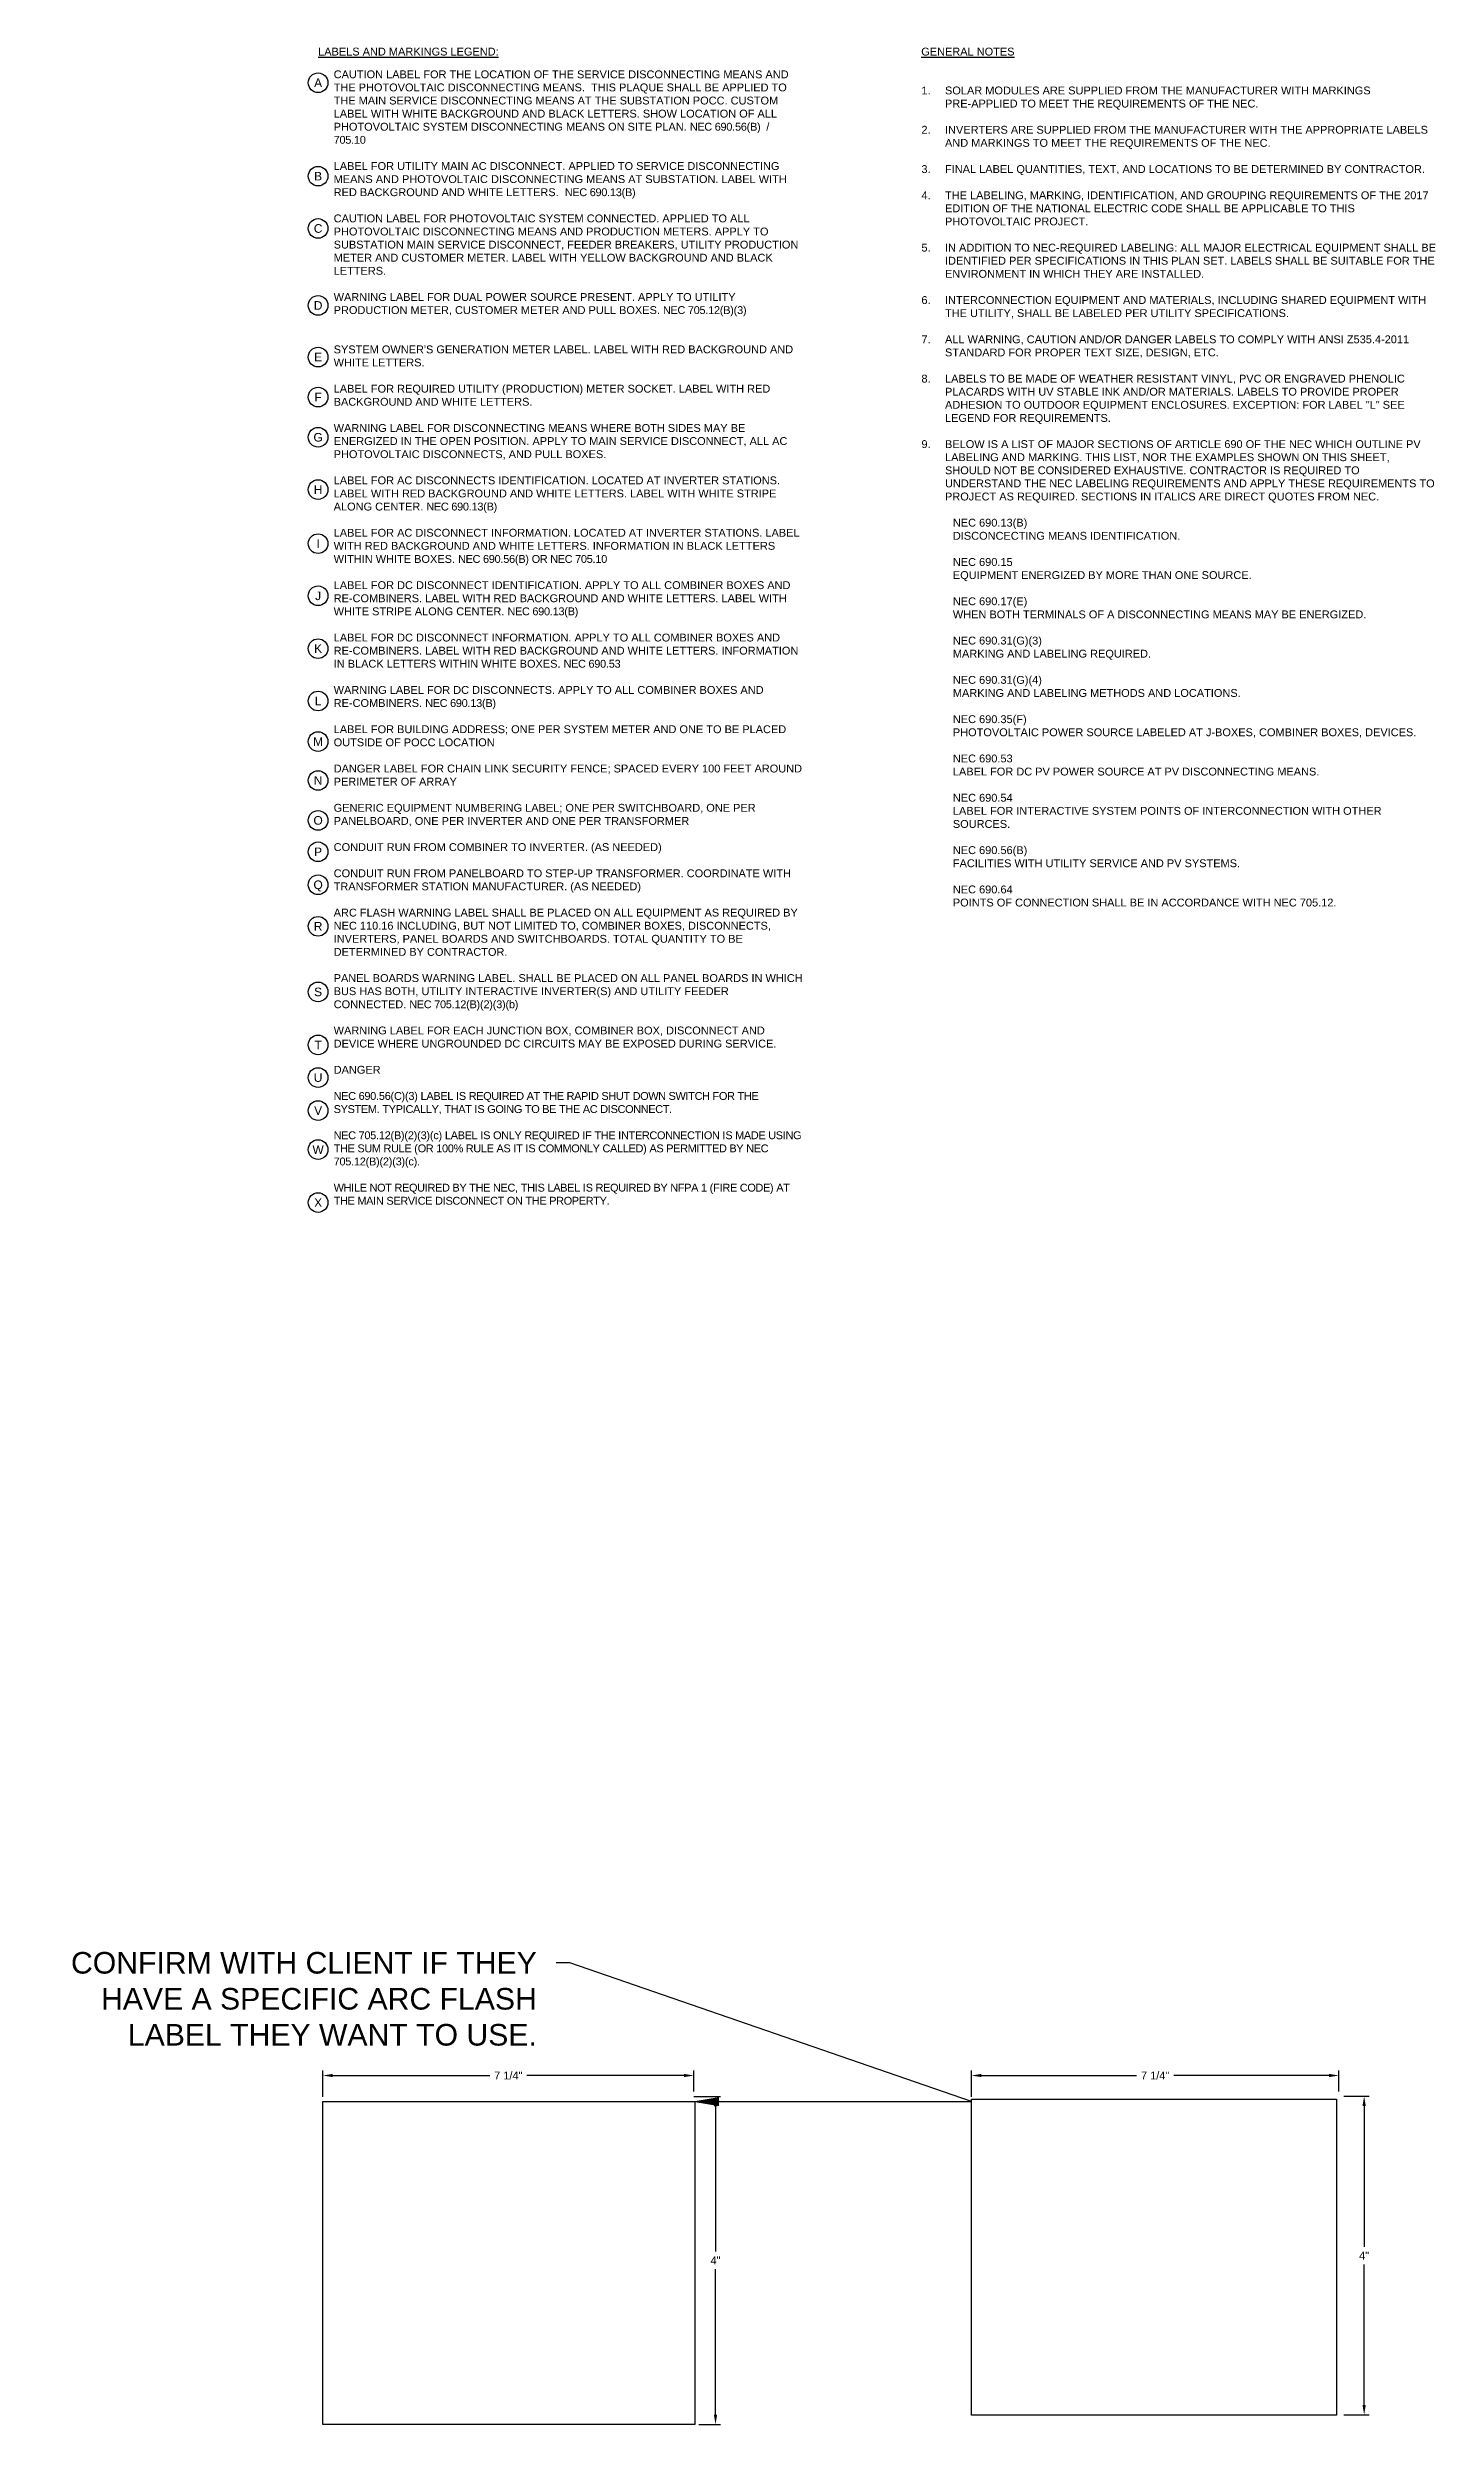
# Model space of a CAD drawing. Header units: feet. Extents: x -1522 to 1718, y -42 to 1309.
# Drawn here: x 1602.28 to 1619.94, y 1272.2 to 1302.45 of the extents above; entities that cross this region are included whole.
import ezdxf
from ezdxf import colors
from ezdxf.entities.mleader import LeaderData, LeaderLine
from ezdxf.enums import TextEntityAlignment as Align
from ezdxf.math import Vec2, Vec3

# ---------------------------------------------------------------- set-up
doc = ezdxf.new("R2010")
doc.units = ezdxf.units.FT
doc.header["$MEASUREMENT"] = 0
for name, color, linetype in [('E-TEXT', 7, 'Continuous'), ('G-ANNO-DIMS', 1, 'Continuous'), ('G-ANNO-TEXT', 1, 'Continuous')]:
    doc.layers.add(name, color=color, linetype=linetype)
doc.layers.add('G-NPLT', color=67, linetype='Continuous', plot=False)
doc.styles.add('NEI-A', font='arial.ttf')
doc.dimstyles.new('NEI-A', dxfattribs={"dimtxt": 0.1, "dimasz": 0.125, "dimexe": 0.0625, "dimexo": 0.0625, "dimgap": 0.0625, "dimtad": 0, "dimtih": 1, "dimtoh": 1, "dimdec": 4, "dimzin": 3, "dimdsep": 46, "dimlunit": 4, "dimtxsty": 'NEI-A', "dimcen": 0, "dimadec": 0, "dimazin": 0, "dimtfac": 0.75, "dimtdec": 4, "dimtofl": 0, "dimtmove": 0, "dimatfit": 3, "dimfxl": 1, "dimfrac": 1, "dimtolj": 1, "dimtzin": 0, "dimarcsym": 0})
picture_1 = doc.add_image_def('image1.jpg', size_in_pixel=(620, 538))
picture_2 = doc.add_image_def('image2.jpg', size_in_pixel=(624, 541))

msp = doc.modelspace()

# ---------------------------------------------------------------- texts
at = {"layer": 'G-ANNO-TEXT', "char_height": 0.1, "attachment_point": 1, "style": 'NEI-A'}
for s, insert, width in [('{\\LLABELS AND MARKINGS LEGEND:}', (1605.72021, 1302.4453), 5.7570643), ('LABELS AND MARKINGS LEGEND:', (1605.72021, 1302.4453), 5.7570643), ('{\\LGENERAL NOTES}', (1613.39575, 1302.4453), 5.7570643), ('GENERAL NOTES', (1613.39575, 1302.4453), 5.7570643), ("{\\L\\P}\\P\\pt0.05716;CAUTION LABEL FOR THE LOCATION OF THE SERVICE DISCONNECTING MEANS AND THE PHOTOVOLTAIC DISCONNECTING MEANS.  THIS PLAQUE SHALL BE APPLIED TO THE MAIN SERVICE DISCONNECTING MEANS AT THE SUBSTATION POCC. CUSTOM LABEL WITH WHITE BACKGROUND AND BLACK LETTERS. SHOW LOCATION OF ALL PHOTOVOLTAIC SYSTEM DISCONNECTING MEANS ON SITE PLAN. {\\T0.95;NEC 690.56(B)  / 705.10}\\P\\PLABEL FOR UTILITY MAIN AC DISCONNECT. APPLIED TO SERVICE DISCONNECTING MEANS AND PHOTOVOLTAIC DISCONNECTING MEANS AT SUBSTATION. LABEL WITH RED BACKGROUND AND WHITE LETTERS.  {\\T0.95;NEC 690.13(B)}\\P\\pt0.05716,0.22863;\\PCAUTION LABEL FOR PHOTOVOLTAIC SYSTEM CONNECTED. APPLIED TO ALL PHOTOVOLTAIC DISCONNECTING MEANS AND PRODUCTION METERS. APPLY TO SUBSTATION MAIN SERVICE DISCONNECT, FEEDER BREAKERS, UTILITY PRODUCTION METER AND CUSTOMER METER. LABEL WITH YELLOW BACKGROUND AND BLACK LETTERS. {\\T0.95;\\P}\\P\\ptz;WARNING LABEL FOR DUAL POWER SOURCE PRESENT. APPLY TO UTILITY PRODUCTION METER, CUSTOMER METER AND PULL BOXES. {\\T0.95;NEC 705.12(B)(3) }\\P\\pt0.05716,0.22863;\\P\\PSYSTEM OWNER'S GENERATION METER LABEL. LABEL WITH RED BACKGROUND AND WHITE LETTERS. \\P\\PLABEL FOR REQUIRED UTILITY (PRODUCTION) METER SOCKET. LABEL WITH RED BACKGROUND AND WHITE LETTERS. \\P\\PWARNING LABEL FOR DISCONNECTING MEANS WHERE BOTH SIDES MAY BE ENERGIZED IN THE OPEN POSITION. APPLY TO MAIN SERVICE DISCONNECT, ALL AC PHOTOVOLTAIC DISCONNECTS, AND PULL BOXES. \\P\\PLABEL FOR AC DISCONNECTS IDENTIFICATION. LOCATED AT INVERTER STATIONS. LABEL WITH RED BACKGROUND AND WHITE LETTERS. LABEL WITH WHITE STRIPE ALONG CENTER. {\\T0.95;NEC 690.13(B)}\\P\\PLABEL FOR AC DISCONNECT INFORMATION. LOCATED AT INVERTER STATIONS. LABEL WITH RED BACKGROUND AND WHITE LETTERS. INFORMATION IN BLACK LETTERS WITHIN WHITE BOXES. {\\T0.95;NEC 690.56(B) OR NEC 705.10}\\P\\PLABEL FOR DC DISCONNECT IDENTIFICATION. APPLY TO ALL COMBINER BOXES AND RE-COMBINERS. LABEL WITH RED BACKGROUND AND WHITE LETTERS. LABEL WITH WHITE STRIPE ALONG CENTER. {\\T0.95;NEC 690.13(B)}\\P\\PLABEL FOR DC DISCONNECT INFORMATION. APPLY TO ALL COMBINER BOXES AND RE-COMBINERS. LABEL WITH RED BACKGROUND AND WHITE LETTERS. INFORMATION IN BLACK LETTERS WITHIN WHITE BOXES. {\\T0.95;NEC 690.53}\\P\\PWARNING LABEL FOR DC DISCONNECTS. APPLY TO ALL COMBINER BOXES AND RE-COMBINERS. {\\T0.95;NEC 690.13(B)}\\P\\P\\pt0.05961,0.23842;LABEL FOR BUILDING ADDRESS; ONE PER SYSTEM METER AND ONE TO BE PLACED OUTSIDE OF POCC LOCATION \\P\\P\\pt0.05716,0.22863;DANGER LABEL FOR CHAIN LINK SECURITY FENCE; SPACED EVERY 100 FEET AROUND PERIMETER OF ARRAY \\P\\P\\pt0.05961;GENERIC EQUIPMENT NUMBERING LABEL; ONE PER SWITCHBOARD, ONE PER PANELBOARD, ONE PER INVERTER AND ONE PER TRANSFORMER \\P\\PCONDUIT RUN FROM COMBINER TO INVERTER. (AS NEEDED)\\P\\pt0.05716,0.22863;\\PCONDUIT RUN FROM PANELBOARD TO STEP-UP TRANSFORMER. COORDINATE WITH TRANSFORMER STATION MANUFACTURER. (AS NEEDED)\\P\\PARC FLASH WARNING LABEL SHALL BE PLACED ON ALL EQUIPMENT AS REQUIRED BY NEC 110.16 INCLUDING, BUT NOT LIMITED TO, COMBINER BOXES, DISCONNECTS, INVERTERS, PANEL BOARDS AND SWITCHBOARDS. TOTAL QUANTITY TO BE DETERMINED BY CONTRACTOR.\\P\\P{\\A1;PANEL BOARDS WARNING LABEL. SHALL BE PLACED ON ALL PANEL BOARDS IN WHICH BUS HAS BOTH, UTILITY INTERACTIVE INVERTER(S) AND UTILITY FEEDER CONNECTED. \\A0;\\T0.95;NEC 705.12(B)(2)(3)(b) \\A1;\\T1;\\P\\P}WARNING LABEL FOR EACH JUNCTION BOX, COMBINER BOX, DISCONNECT AND DEVICE WHERE UNGROUNDED DC CIRCUITS MAY BE EXPOSED DURING SERVICE.\\P\\PDANGER\\P\\P\\ptz;{\\T0.95;NEC 690.56(C)(3) LABEL IS REQUIRED AT THE RAPID SHUT DOWN SWITCH FOR THE SYSTEM. TYPICALLY, THAT IS GOING TO BE THE AC DISCONNECT.\\P\\PNEC 705.12(B)(2)(3)(c) LABEL IS ONLY REQUIRED IF THE INTERCONNECTION IS MADE USING THE SUM RULE (OR 100% RULE AS IT IS COMMONLY CALLED) AS PERMITTED BY NEC 705.12(B)(2)(3)(c).\\P\\PWHILE NOT REQUIRED BY THE NEC, THIS LABEL IS REQUIRED BY NFPA 1 (FIRE CODE) AT THE MAIN SERVICE DISCONNECT ON THE PROPERTY.}", (1605.91803, 1302.48912), 5.9543213)]:
    msp.add_mtext(s, dxfattribs=dict(at, insert=insert, width=width))
at = {"layer": 'G-ANNO-TEXT', "insert": (1613.39856, 1301.95035), "char_height": 0.1, "attachment_point": 1, "style": 'NEI-A'}
msp.add_mtext_dynamic_manual_height_columns('\\pi-0.3,l0.3,t0.3;1.^ISOLAR MODULES ARE SUPPLIED FROM THE MANUFACTURER WITH MARKINGS PRE-APPLIED TO MEET THE REQUIREMENTS OF THE NEC.  \\P\\pi0,l0,tz;\\P\\pi-0.3,l0.3,t0.3;2.^IINVERTERS ARE SUPPLIED FROM THE MANUFACTURER WITH THE APPROPRIATE LABELS AND MARKINGS TO MEET THE REQUIREMENTS OF THE NEC.\\P\\pi0,l0,tz;\\P\\pi-0.3,l0.3,t0.3;3.^IFINAL LABEL QUANTITIES, TEXT, AND LOCATIONS TO BE DETERMINED BY CONTRACTOR.\\P\\P4.^ITHE LABELING, MARKING, IDENTIFICATION, AND GROUPING REQUIREMENTS OF THE 2017 EDITION OF THE NATIONAL ELECTRIC CODE SHALL BE APPLICABLE TO THIS PHOTOVOLTAIC PROJECT. \\P\\P5.^IIN ADDITION TO NEC-REQUIRED LABELING: ALL MAJOR ELECTRICAL EQUIPMENT SHALL BE IDENTIFIED PER SPECIFICATIONS IN THIS PLAN SET. LABELS SHALL BE SUITABLE FOR THE ENVIRONMENT IN WHICH THEY ARE INSTALLED.\\P\\P6.^IINTERCONNECTION EQUIPMENT AND MATERIALS, INCLUDING SHARED EQUIPMENT WITH THE UTILITY, SHALL BE LABELED PER UTILITY SPECIFICATIONS.\\P\\P7.^IALL WARNING, CAUTION AND/OR DANGER LABELS TO COMPLY WITH ANSI Z535.4-2011 STANDARD FOR PROPER TEXT SIZE, DESIGN, ETC.\\P\\pi0,l0,tz;\\P\\pi-0.3,l0.3,t0.3;8.^ILABELS TO BE MADE OF WEATHER RESISTANT VINYL, PVC OR ENGRAVED PHENOLIC PLACARDS WITH UV STABLE INK AND/OR MATERIALS. LABELS TO PROVIDE PROPER ADHESION TO OUTDOOR EQUIPMENT ENCLOSURES. EXCEPTION: FOR LABEL "L" SEE LEGEND FOR REQUIREMENTS.\\P\\P9.^IBELOW IS A LIST OF MAJOR SECTIONS OF ARTICLE 690 OF THE NEC WHICH OUTLINE PV LABELING AND MARKING. THIS LIST, NOR THE EXAMPLES SHOWN ON THIS SHEET, SHOULD NOT BE CONSIDERED EXHAUSTIVE. CONTRACTOR IS REQUIRED TO UNDERSTAND THE NEC LABELING REQUIREMENTS AND APPLY THESE REQUIREMENTS TO PROJECT AS REQUIRED. SECTIONS IN ITALICS ARE DIRECT QUOTES FROM NEC.\\P\\pi0,l0,tz;^I\\P^INEC 690.13(B)\\P^IDISCONCECTING MEANS IDENTIFICATION.\\P\\P^INEC 690.15\\P^IEQUIPMENT ENERGIZED BY MORE THAN ONE SOURCE.\\P^I\\P^INEC 690.17(E)\\P^IWHEN BOTH TERMINALS OF A DISCONNECTING MEANS MAY BE ENERGIZED.\\P\\P^INEC 690.31(G)(3)\\P^IMARKING AND LABELING REQUIRED.\\P\\P^INEC 690.31(G)(4)\\P^IMARKING AND LABELING METHODS AND LOCATIONS.\\P\\P^INEC 690.35(F)\\P^IPHOTOVOLTAIC POWER SOURCE LABELED AT J-BOXES, COMBINER BOXES, DEVICES.\\P\\P^INEC 690.53\\P^ILABEL FOR DC PV POWER SOURCE AT PV DISCONNECTING MEANS.\\P\\P^INEC 690.54\\P^ILABEL FOR INTERACTIVE SYSTEM POINTS OF INTERCONNECTION WITH OTHER ^I^I^ISOURCES.\\P\\P^INEC 690.56(B)\\P^IFACILITIES WITH UTILITY SERVICE AND PV SYSTEMS.\\P\\P^INEC 690.64\\P^IPOINTS OF CONNECTION SHALL BE IN ACCORDANCE WITH NEC 705.12.', width=6.5549042, gutter_width=1, heights=[10.76358], dxfattribs=at)

# ---------------------------------------------------------------- blocks, each defined once
blk = doc.blocks.new('CIRCTAG')
at = {"color": 0, "linetype": 'ByBlock', "lineweight": -2, "transparency": 16777216}
blk.add_circle((0, 0), 0.125, dxfattribs=at)
at = {"layer": 'G-ANNO-TEXT', "color": 0, "transparency": 16777216, "style": 'NEI-A'}
blk.add_attdef('TAGNUMBER', text='', height=0.1, dxfattribs=at).set_placement((0, 0), align=Align.MIDDLE_CENTER)
blk = doc.blocks.new('*D72')
at = {"layer": 'Defpoints', "color": 0, "transparency": 16777216}
for p in [(1610.502, 1276.636), (1610.502, 1276.371), (1605.78, 1276.304)]:
    blk.add_point(p, dxfattribs=at)
at = {"layer": 'G-ANNO-DIMS', "color": 0, "lineweight": -2, "transparency": 16777216}
for p, q in [((1605.78, 1276.366), (1605.78, 1276.699)), ((1605.905, 1276.636), (1607.905, 1276.636)), ((1610.377, 1276.636), (1608.377, 1276.636)), ((1610.502, 1276.433), (1610.502, 1276.699))]:
    blk.add_line(p, q, dxfattribs=at)
at = {"layer": 'G-ANNO-DIMS', "color": 0, "transparency": 16777216}
for points in [[(1605.905, 1276.657), (1605.905, 1276.616), (1605.78, 1276.636)], [(1610.377, 1276.657), (1610.377, 1276.616), (1610.502, 1276.636)]]:
    blk.add_solid(points, dxfattribs=at)
at = {"layer": 'G-ANNO-DIMS', "color": 0, "transparency": 16777216, "insert": (1608.141, 1276.636), "char_height": 0.1, "attachment_point": 5, "style": 'NEI-A'}
blk.add_mtext('\\A1;7 1/4"', dxfattribs=at)
blk = doc.blocks.new('*D73')
at = {"layer": 'Defpoints', "color": 0, "transparency": 16777216}
for p in [(1610.439, 1276.371), (1610.502, 1272.195), (1610.778, 1272.195)]:
    blk.add_point(p, dxfattribs=at)
at = {"layer": 'G-ANNO-DIMS', "color": 0, "lineweight": -2, "transparency": 16777216}
for p, q in [((1610.501, 1276.371), (1610.84, 1276.371)), ((1610.778, 1276.246), (1610.778, 1274.395)), ((1610.778, 1272.32), (1610.778, 1274.17)), ((1610.565, 1272.195), (1610.84, 1272.195))]:
    blk.add_line(p, q, dxfattribs=at)
at = {"layer": 'G-ANNO-DIMS', "color": 0, "transparency": 16777216}
for points in [[(1610.757, 1276.246), (1610.799, 1276.246), (1610.778, 1276.371)], [(1610.757, 1272.32), (1610.799, 1272.32), (1610.778, 1272.195)]]:
    blk.add_solid(points, dxfattribs=at)
at = {"layer": 'G-ANNO-DIMS', "color": 0, "transparency": 16777216, "insert": (1610.778, 1274.283), "char_height": 0.1, "attachment_point": 5, "style": 'NEI-A'}
blk.add_mtext('\\A1;4"', dxfattribs=at)
blk = doc.blocks.new('*D74')
at = {"layer": 'Defpoints', "color": 0, "transparency": 16777216}
for p in [(1618.711, 1276.636), (1618.711, 1276.372), (1614.035, 1276.304)]:
    blk.add_point(p, dxfattribs=at)
at = {"layer": 'G-ANNO-DIMS', "color": 0, "lineweight": -2, "transparency": 16777216}
for p, q in [((1614.035, 1276.366), (1614.035, 1276.699)), ((1614.16, 1276.636), (1616.137, 1276.636)), ((1618.586, 1276.636), (1616.609, 1276.636)), ((1618.711, 1276.434), (1618.711, 1276.699))]:
    blk.add_line(p, q, dxfattribs=at)
at = {"layer": 'G-ANNO-DIMS', "color": 0, "transparency": 16777216}
for points in [[(1614.16, 1276.657), (1614.16, 1276.616), (1614.035, 1276.636)], [(1618.586, 1276.657), (1618.586, 1276.616), (1618.711, 1276.636)]]:
    blk.add_solid(points, dxfattribs=at)
at = {"layer": 'G-ANNO-DIMS', "color": 0, "transparency": 16777216, "insert": (1616.373, 1276.636), "char_height": 0.1, "attachment_point": 5, "style": 'NEI-A'}
blk.add_mtext('\\A1;7 1/4"', dxfattribs=at)
blk = doc.blocks.new('*D75')
at = {"layer": 'Defpoints', "color": 0, "transparency": 16777216}
for p in [(1618.711, 1276.372), (1618.711, 1272.317), (1619.033, 1272.317)]:
    blk.add_point(p, dxfattribs=at)
at = {"layer": 'G-ANNO-DIMS', "color": 0, "lineweight": -2, "transparency": 16777216}
for p, q in [((1618.774, 1276.372), (1619.095, 1276.372)), ((1619.033, 1276.247), (1619.033, 1274.457)), ((1619.033, 1272.442), (1619.033, 1274.232)), ((1618.774, 1272.317), (1619.095, 1272.317))]:
    blk.add_line(p, q, dxfattribs=at)
at = {"layer": 'G-ANNO-DIMS', "color": 0, "transparency": 16777216}
for points in [[(1619.012, 1276.247), (1619.054, 1276.247), (1619.033, 1276.372)], [(1619.012, 1272.442), (1619.054, 1272.442), (1619.033, 1272.317)]]:
    blk.add_solid(points, dxfattribs=at)
at = {"layer": 'G-ANNO-DIMS', "color": 0, "transparency": 16777216, "insert": (1619.033, 1274.344), "char_height": 0.1, "attachment_point": 5, "style": 'NEI-A'}
blk.add_mtext('\\A1;4"', dxfattribs=at)

# ---------------------------------------------------------------- dimensions: what is measured, and where the dimension line sits
at = {"layer": 'G-ANNO-DIMS'}
for base, p1, p2, picture, middle in [((1610.50239, 1276.63649), (1605.7797, 1276.30371), (1610.50239, 1276.37055), '*D72', (1608.14105, 1276.63649)), ((1618.71112, 1276.63649), (1614.03462, 1276.30371), (1618.71112, 1276.37167), '*D74', (1616.37287, 1276.63649))]:
    dim = msp.add_linear_dim(base=base, p1=p1, p2=p2, text='7 1/4"', dimstyle='NEI-A', dxfattribs=at)
    dim.commit()
    dim.dimension.update_dxf_attribs({"geometry": picture, "text_midpoint": middle})
for base, p1, p2, picture, middle in [((1610.77778, 1272.19515), (1610.43884, 1276.37055), (1610.50239, 1272.19515), '*D73', (1610.77778, 1274.28285)), ((1619.03269, 1272.3172), (1618.71112, 1276.37167), (1618.71112, 1272.3172), '*D75', (1619.03269, 1274.34443))]:
    dim = msp.add_linear_dim(base=base, p1=p1, p2=p2, angle=90, text='4"', dimstyle='NEI-A', dxfattribs=at)
    dim.commit()
    dim.dimension.update_dxf_attribs({"geometry": picture, "text_midpoint": middle})

# ---------------------------------------------------------------- block references
at = {"layer": 'G-ANNO-TEXT'}
ref = msp.add_blockref('CIRCTAG', (1605.72008, 1301.99815), dxfattribs=dict(at, xscale=1.000070039835441, yscale=1.000070039835441, zscale=1.000070039835441))
ref.add_attrib('TAGNUMBER', 'A', dxfattribs={"layer": 'E-TEXT', "color": 0, "transparency": 16777216, "height": 0.10941, "style": 'NEI-A'}).set_placement((1605.72008, 1301.99815), align=Align.MIDDLE_CENTER)
ref = msp.add_blockref('CIRCTAG', (1605.72008, 1300.8096), dxfattribs=dict(at, xscale=1.000070039835441, yscale=1.000070039835441, zscale=1.000070039835441))
ref.add_attrib('TAGNUMBER', 'B', dxfattribs={"layer": 'E-TEXT', "color": 0, "transparency": 16777216, "height": 0.10941, "style": 'NEI-A'}).set_placement((1605.72008, 1300.8096), align=Align.MIDDLE_CENTER)
ref = msp.add_blockref('CIRCTAG', (1605.72008, 1300.14389), dxfattribs=dict(at, xscale=1.000070039835441, yscale=1.000070039835441, zscale=1.000070039835441))
ref.add_attrib('TAGNUMBER', 'C', dxfattribs={"layer": 'E-TEXT', "color": 0, "transparency": 16777216, "height": 0.10941, "style": 'NEI-A'}).set_placement((1605.72008, 1300.14389), align=Align.MIDDLE_CENTER)
ref = msp.add_blockref('CIRCTAG', (1605.72008, 1299.16428), dxfattribs=dict(at, xscale=1.000070039835441, yscale=1.000070039835441, zscale=1.000070039835441))
ref.add_attrib('TAGNUMBER', 'D', dxfattribs={"layer": 'E-TEXT', "color": 0, "transparency": 16777216, "height": 0.10941, "style": 'NEI-A'}).set_placement((1605.72008, 1299.16428), align=Align.MIDDLE_CENTER)
ref = msp.add_blockref('CIRCTAG', (1605.72008, 1298.50674), dxfattribs=dict(at, xscale=1.000070039835441, yscale=1.000070039835441, zscale=1.000070039835441))
ref.add_attrib('TAGNUMBER', 'E', dxfattribs={"layer": 'E-TEXT', "color": 0, "transparency": 16777216, "height": 0.10941, "style": 'NEI-A'}).set_placement((1605.72008, 1298.50674), align=Align.MIDDLE_CENTER)
ref = msp.add_blockref('CIRCTAG', (1605.72008, 1297.9981), dxfattribs=dict(at, xscale=1.000070039835441, yscale=1.000070039835441, zscale=1.000070039835441))
ref.add_attrib('TAGNUMBER', 'F', dxfattribs={"layer": 'E-TEXT', "color": 0, "transparency": 16777216, "height": 0.10941, "style": 'NEI-A'}).set_placement((1605.72008, 1297.9981), align=Align.MIDDLE_CENTER)
ref = msp.add_blockref('CIRCTAG', (1605.72008, 1297.48654), dxfattribs=dict(at, xscale=1.000070039835441, yscale=1.000070039835441, zscale=1.000070039835441))
ref.add_attrib('TAGNUMBER', 'G', dxfattribs={"layer": 'E-TEXT', "color": 0, "transparency": 16777216, "height": 0.10941, "style": 'NEI-A'}).set_placement((1605.72008, 1297.48654), align=Align.MIDDLE_CENTER)
ref = msp.add_blockref('CIRCTAG', (1605.72008, 1296.82082), dxfattribs=dict(at, xscale=1.000070039835441, yscale=1.000070039835441, zscale=1.000070039835441))
ref.add_attrib('TAGNUMBER', 'H', dxfattribs={"layer": 'E-TEXT', "color": 0, "transparency": 16777216, "height": 0.10941, "style": 'NEI-A'}).set_placement((1605.72008, 1296.82082), align=Align.MIDDLE_CENTER)
ref = msp.add_blockref('CIRCTAG', (1605.72008, 1296.13291), dxfattribs=dict(at, xscale=1.000070039835441, yscale=1.000070039835441, zscale=1.000070039835441))
ref.add_attrib('TAGNUMBER', 'I', dxfattribs={"layer": 'E-TEXT', "color": 0, "transparency": 16777216, "height": 0.10941, "style": 'NEI-A'}).set_placement((1605.72008, 1296.13291), align=Align.MIDDLE_CENTER)
ref = msp.add_blockref('CIRCTAG', (1605.72008, 1295.46888), dxfattribs=dict(at, xscale=1.000070039835441, yscale=1.000070039835441, zscale=1.000070039835441))
ref.add_attrib('TAGNUMBER', 'J', dxfattribs={"layer": 'E-TEXT', "color": 0, "transparency": 16777216, "height": 0.10941, "style": 'NEI-A'}).set_placement((1605.72008, 1295.46888), align=Align.MIDDLE_CENTER)
ref = msp.add_blockref('CIRCTAG', (1605.72008, 1294.79652), dxfattribs=dict(at, xscale=1.000070039835441, yscale=1.000070039835441, zscale=1.000070039835441))
ref.add_attrib('TAGNUMBER', 'K', dxfattribs={"layer": 'E-TEXT', "color": 0, "transparency": 16777216, "height": 0.10941, "style": 'NEI-A'}).set_placement((1605.72008, 1294.79652), align=Align.MIDDLE_CENTER)
ref = msp.add_blockref('CIRCTAG', (1605.72008, 1294.13011), dxfattribs=dict(at, xscale=1.000070039835441, yscale=1.000070039835441, zscale=1.000070039835441))
ref.add_attrib('TAGNUMBER', 'L', dxfattribs={"layer": 'E-TEXT', "color": 0, "transparency": 16777216, "height": 0.10941, "style": 'NEI-A'}).set_placement((1605.72008, 1294.13011), align=Align.MIDDLE_CENTER)
ref = msp.add_blockref('CIRCTAG', (1605.72008, 1293.61377), dxfattribs=dict(at, xscale=1.000070039835441, yscale=1.000070039835441, zscale=1.000070039835441))
ref.add_attrib('TAGNUMBER', 'M', dxfattribs={"layer": 'E-TEXT', "color": 0, "transparency": 16777216, "height": 0.10941, "style": 'NEI-A'}).set_placement((1605.72008, 1293.61377), align=Align.MIDDLE_CENTER)
ref = msp.add_blockref('CIRCTAG', (1605.72008, 1293.11821), dxfattribs=dict(at, xscale=1.000070039835441, yscale=1.000070039835441, zscale=1.000070039835441))
ref.add_attrib('TAGNUMBER', 'N', dxfattribs={"layer": 'E-TEXT', "color": 0, "transparency": 16777216, "height": 0.10941, "style": 'NEI-A'}).set_placement((1605.72008, 1293.11821), align=Align.MIDDLE_CENTER)
ref = msp.add_blockref('CIRCTAG', (1605.72008, 1292.61037), dxfattribs=dict(at, xscale=1.000070039835441, yscale=1.000070039835441, zscale=1.000070039835441))
ref.add_attrib('TAGNUMBER', 'O', dxfattribs={"layer": 'E-TEXT', "color": 0, "transparency": 16777216, "height": 0.10941, "style": 'NEI-A'}).set_placement((1605.72008, 1292.61037), align=Align.MIDDLE_CENTER)
ref = msp.add_blockref('CIRCTAG', (1605.72008, 1292.2106), dxfattribs=dict(at, xscale=1.000070039835441, yscale=1.000070039835441, zscale=1.000070039835441))
ref.add_attrib('TAGNUMBER', 'P', dxfattribs={"layer": 'E-TEXT', "color": 0, "transparency": 16777216, "height": 0.10941, "style": 'NEI-A'}).set_placement((1605.72008, 1292.2106), align=Align.MIDDLE_CENTER)
ref = msp.add_blockref('CIRCTAG', (1605.72008, 1291.79088), dxfattribs=dict(at, xscale=1.000070039835441, yscale=1.000070039835441, zscale=1.000070039835441))
ref.add_attrib('TAGNUMBER', 'Q', dxfattribs={"layer": 'E-TEXT', "color": 0, "transparency": 16777216, "height": 0.10941, "style": 'NEI-A'}).set_placement((1605.72008, 1291.79088), align=Align.MIDDLE_CENTER)
ref = msp.add_blockref('CIRCTAG', (1605.72008, 1291.26227), dxfattribs=dict(at, xscale=1.000070039835441, yscale=1.000070039835441, zscale=1.000070039835441))
ref.add_attrib('TAGNUMBER', 'R', dxfattribs={"layer": 'E-TEXT', "color": 0, "transparency": 16777216, "height": 0.10941, "style": 'NEI-A'}).set_placement((1605.72008, 1291.26227), align=Align.MIDDLE_CENTER)
ref = msp.add_blockref('CIRCTAG', (1605.72008, 1290.4277), dxfattribs=dict(at, xscale=1.000070039835441, yscale=1.000070039835441, zscale=1.000070039835441))
ref.add_attrib('TAGNUMBER', 'S', dxfattribs={"layer": 'E-TEXT', "color": 0, "transparency": 16777216, "height": 0.10941, "style": 'NEI-A'}).set_placement((1605.72008, 1290.4277), align=Align.MIDDLE_CENTER)
ref = msp.add_blockref('CIRCTAG', (1605.72008, 1289.75262), dxfattribs=dict(at, xscale=1.000070039835441, yscale=1.000070039835441, zscale=1.000070039835441))
ref.add_attrib('TAGNUMBER', 'T', dxfattribs={"layer": 'E-TEXT', "color": 0, "transparency": 16777216, "height": 0.10941, "style": 'NEI-A'}).set_placement((1605.72008, 1289.75262), align=Align.MIDDLE_CENTER)
ref = msp.add_blockref('CIRCTAG', (1605.72008, 1289.33774), dxfattribs=dict(at, xscale=1.000070039835441, yscale=1.000070039835441, zscale=1.000070039835441))
ref.add_attrib('TAGNUMBER', 'U', dxfattribs={"layer": 'E-TEXT', "color": 0, "transparency": 16777216, "height": 0.10941, "style": 'NEI-A'}).set_placement((1605.72008, 1289.33774), align=Align.MIDDLE_CENTER)
ref = msp.add_blockref('CIRCTAG', (1605.72008, 1288.91717), dxfattribs=dict(at, xscale=1.000070039835441, yscale=1.000070039835441, zscale=1.000070039835441))
ref.add_attrib('TAGNUMBER', 'V', dxfattribs={"layer": 'E-TEXT', "color": 0, "transparency": 16777216, "height": 0.10941, "style": 'NEI-A'}).set_placement((1605.72008, 1288.91717), align=Align.MIDDLE_CENTER)
ref = msp.add_blockref('CIRCTAG', (1605.72008, 1288.42095), dxfattribs=dict(at, xscale=1.000070039835441, yscale=1.000070039835441, zscale=1.000070039835441))
ref.add_attrib('TAGNUMBER', 'W', dxfattribs={"layer": 'E-TEXT', "color": 0, "transparency": 16777216, "height": 0.10941, "style": 'NEI-A'}).set_placement((1605.72008, 1288.42095), align=Align.MIDDLE_CENTER)
ref = msp.add_blockref('CIRCTAG', (1605.72008, 1287.7471), dxfattribs=dict(at, xscale=1.000070039835441, yscale=1.000070039835441, zscale=1.000070039835441))
ref.add_attrib('TAGNUMBER', 'X', dxfattribs={"layer": 'E-TEXT', "color": 0, "transparency": 16777216, "height": 0.10941, "style": 'NEI-A'}).set_placement((1605.72008, 1287.7471), align=Align.MIDDLE_CENTER)

msp.set_redraw_order([(e.dxf.handle, doc.entitydb.next_handle()) for e in msp.query("TEXT MTEXT ATTDEF DIMENSION ARC_DIMENSION")])  # texts and dimensions are drawn at this point

# ---------------------------------------------------------------- pictures from other files: only their frames are drawn
at = {"layer": 'E-TEXT'}
image = msp.add_image(picture_2, insert=(1614.03729, 1272.31269), size_in_units=(4.64185, 4.02442), dxfattribs=at)
image.dxf.flags = 7
image = msp.add_image(picture_1, insert=(1605.7797, 1272.19515), size_in_units=(4.73477, 4.10855), dxfattribs=at)
image.dxf.flags = 7

# ---------------------------------------------------------------- leaders
at = {"layer": 'G-NPLT'}
ml = msp.add_multileader_mtext('Standard', dxfattribs=at)
ml.set_content('CONFIRM WITH CLIENT IF THEY HAVE A SPECIFIC ARC FLASH LABEL THEY WANT TO USE.', color=256, style='NEI-A')
ml.set_leader_properties()
ml.build(insert=Vec2(0, 0))
ml.multileader.update_dxf_attribs({"dogleg_length": 0.0625, "arrow_head_size": 0.34353})
ctx = ml.context
ctx.base_point, ctx.char_height, ctx.arrow_head_size, ctx.landing_gap_size, ctx.plane_origin = Vec3(1602.34881, 1278.06864), 0.2748256, 0.34353, 0.24734, Vec3(1509.21922, 1140.56749)
ctx.text_align_type = 2
notes = []
notes.append((ctx, [(1, (1, 1, 0), (1608.92251, 1278.06864), (-1, 0), 0.17177, [(1, [(1610.47766, 1276.30371), (1614.03462, 1276.30371)], 0, [])])]))
ctx.mtext.insert, ctx.mtext.width, ctx.mtext.alignment, ctx.mtext.flow_direction = Vec3(1608.5034, 1278.2084), 6.227078, 3, 5
for ctx, leaders in notes:
    for number, flags, end, landing, length, lines in leaders:
        leader = LeaderData()
        leader.index, (leader.has_last_leader_line, leader.has_dogleg_vector, leader.attachment_direction) = number, flags
        leader.last_leader_point, leader.dogleg_vector, leader.dogleg_length = Vec3(end), Vec3(landing), length
        for number, points, colour, breaks in lines:
            line = LeaderLine()
            line.index, line.vertices, line.color, line.breaks = number, Vec3.list(points), colors.encode_raw_color(colour), breaks
            leader.lines.append(line)
        ctx.leaders.append(leader)

doc.saveas('drawing.dxf')
